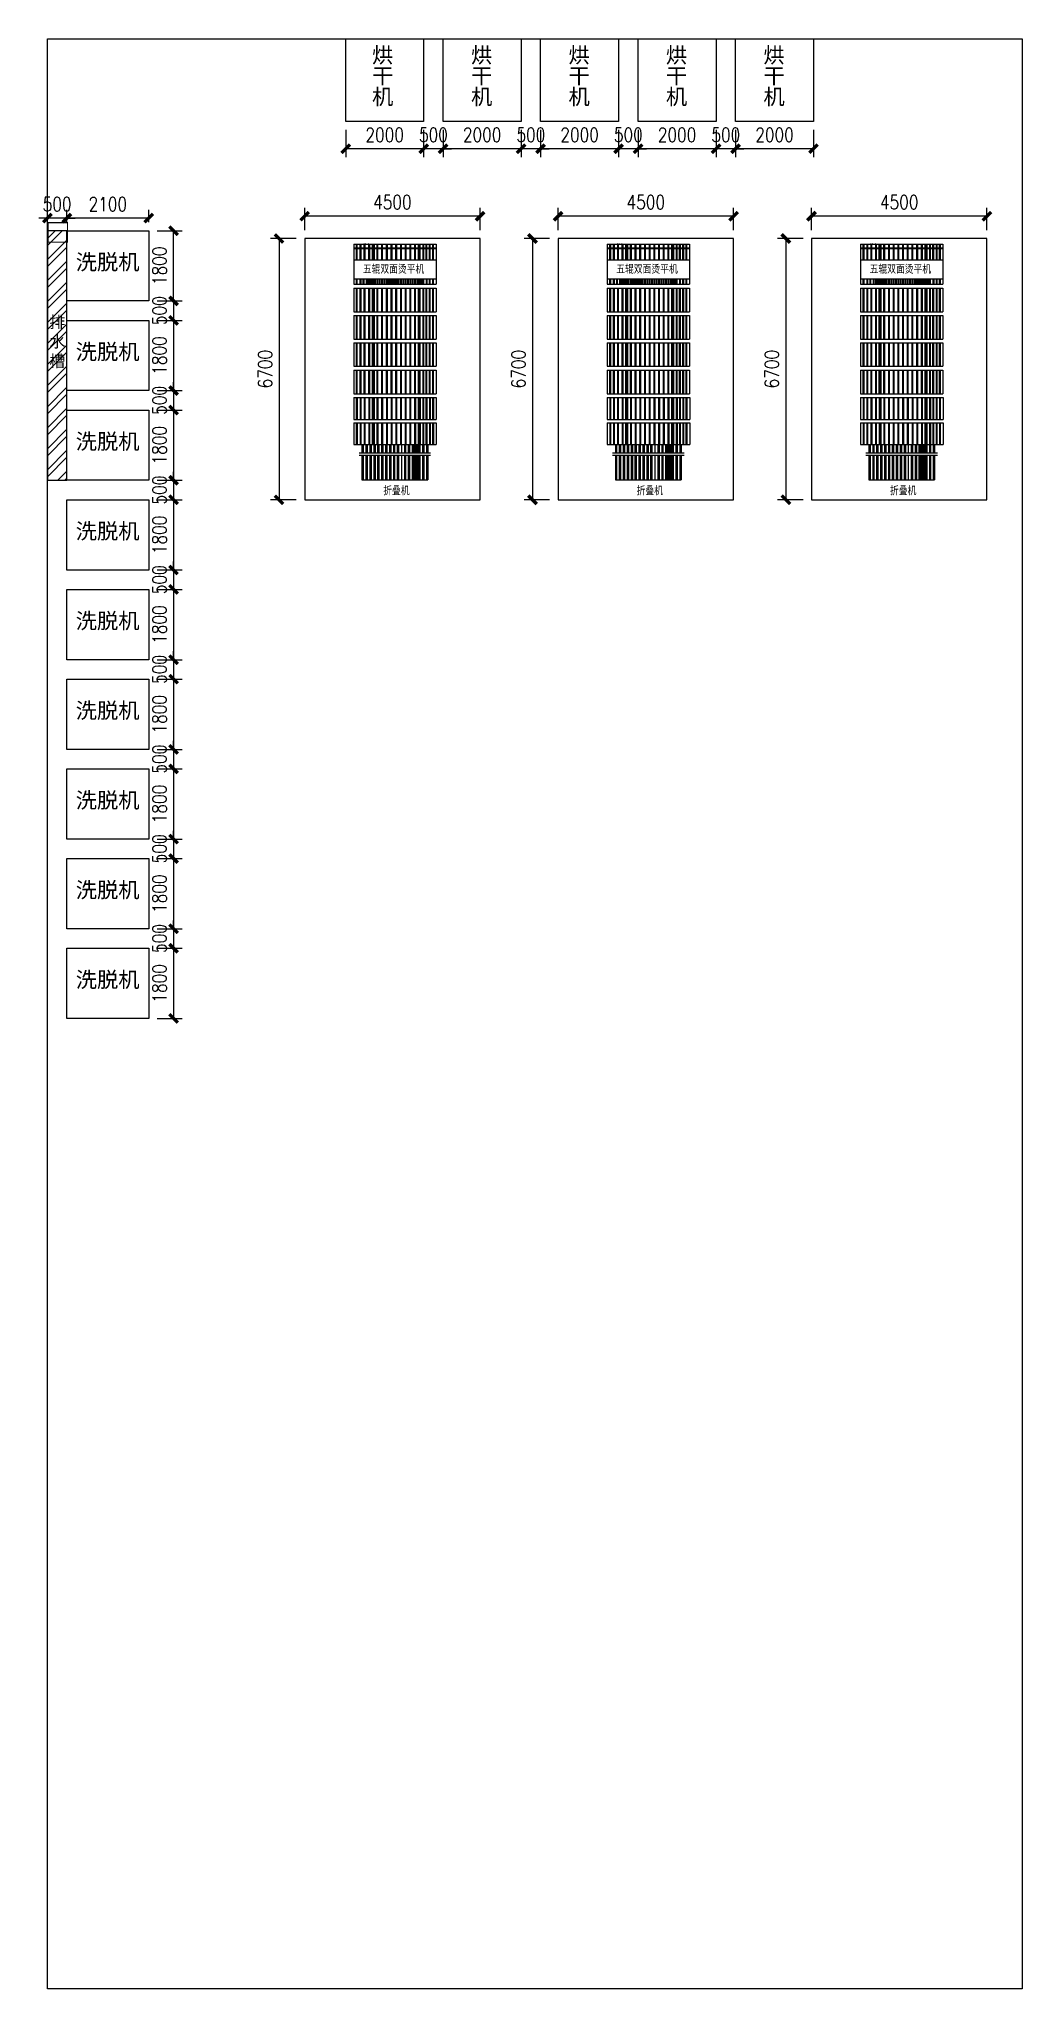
# Model space of a CAD drawing. Header units: millimetres. Extents: x 28866 to 196092, y 16567 to 68963.
# Drawn here: x 28866 to 54082, y 17067 to 67067 of the extents above; entities that cross this region are included whole.
import ezdxf

# ---------------------------------------------------------------- set-up
doc = ezdxf.new("R2010")
doc.units = ezdxf.units.MM
doc.layers.add('font_blue', color=142, linetype='Continuous')
doc.styles.add('\\M+5CDBC\\M+5D6BD\\M+5D6D0\\M+5CEC4\\M+5CBB5\\M+5C3F7', font='simplex.shx', dxfattribs={"width": 0.8, "bigfont": 'hztxt.shx'})
doc.styles.add('ROMANS', font='ROMANS.shx', dxfattribs={"width": 0.8, "bigfont": 'hhztxt.shx'})
doc.styles.get("Standard").update_dxf_attribs({"font": 'arial.ttf', "height": 200})
doc.dimstyles.new('dim1-150', dxfattribs={"dimscale": 180, "dimtxt": 2, "dimasz": 1.2, "dimexe": 1.2, "dimexo": 1.2, "dimgap": 1, "dimtad": 1, "dimdec": 0, "dimdsep": 46, "dimtxsty": 'ROMANS', "dimblk": 'ARCHTICK', "dimcen": 0, "dimadec": 0, "dimazin": 0, "dimtfac": 0.71, "dimtdec": 0, "dimtix": 1, "dimtmove": 0, "dimatfit": 3, "dimldrblk": 'ARCHTICK', "dimfxl": 0, "dimtolj": 1, "dimtzin": 0, "dimarcsym": 0})

msp = doc.modelspace()

# ---------------------------------------------------------------- texts
at = {"insert": (29133.8, 59960.6), "char_height": 300, "attachment_point": 1}
msp.add_mtext_dynamic_manual_height_columns('排水槽', width=575.866, gutter_width=500, heights=[0], dxfattribs=at)
at = {"layer": 'font_blue', "char_height": 400, "attachment_point": 1, "line_spacing_factor": 0.8}
for insert in [(37409.5, 66854.9), (39948.7, 66854.9), (42448.7, 66854.9), (44948.7, 66854.9), (47448.7, 66854.9)]:
    msp.add_mtext_dynamic_manual_height_columns('烘干机', width=600, gutter_width=500, heights=[0], dxfattribs=dict(at, insert=insert))
at = {"layer": 'font_blue', "char_height": 400, "attachment_point": 1}
for insert in [(29809.1, 61548.8), (29809.1, 59248.8), (29809.1, 56948.8), (29809.1, 54648.8), (29809.1, 52348.8), (29809.1, 50048.8), (29809.1, 47748.8), (29809.1, 45448.8), (29809.1, 43148.8)]:
    msp.add_mtext_dynamic_manual_height_columns('洗脱机', width=1947.918, gutter_width=500, heights=[0], dxfattribs=dict(at, insert=insert))

# ---------------------------------------------------------------- blocks, each defined once
blk = doc.blocks.new('_ArchTick')
at = {"color": 0, "linetype": 'ByBlock', "const_width": 0.4}
blk.add_lwpolyline([(-0.5, -0.5), (0.5, 0.5)], dxfattribs=at)
blk = doc.blocks.new('*D12')
at = {"color": 0, "lineweight": -2, "transparency": 16777216}
for p, q in [((35682, 62168), (35682, 62739)), ((40182, 62523), (35682, 62523)), ((40182, 62168), (40182, 62739))]:
    blk.add_line(p, q, dxfattribs=at)
at = {"layer": 'Defpoints', "color": 0, "transparency": 16777216}
for p in [(35682, 62523), (35682, 61952), (40182, 61952)]:
    blk.add_point(p, dxfattribs=at)
at = {"color": 0, "lineweight": -2, "transparency": 16777216, "xscale": 216, "yscale": 216, "zscale": 216, "rotation": 180}
blk.add_blockref('_ArchTick', (35682, 62523), dxfattribs=at)
at = {"color": 0, "lineweight": -2, "transparency": 16777216, "xscale": 216, "yscale": 216, "zscale": 216}
blk.add_blockref('_ArchTick', (40182, 62523), dxfattribs=at)
at = {"color": 0, "transparency": 16777216, "insert": (37932, 62883), "char_height": 360, "attachment_point": 5, "style": 'ROMANS'}
blk.add_mtext('\\A1;4500', dxfattribs=at)
blk = doc.blocks.new('*D13')
at = {"color": 0, "lineweight": -2, "transparency": 16777216}
for p, q in [((35466, 61952), (34809, 61952)), ((35025, 61952), (35025, 55252)), ((35466, 55252), (34809, 55252))]:
    blk.add_line(p, q, dxfattribs=at)
at = {"layer": 'Defpoints', "color": 0, "transparency": 16777216}
for p in [(35682, 61952), (35025, 55252), (35682, 55252)]:
    blk.add_point(p, dxfattribs=at)
at = {"color": 0, "lineweight": -2, "transparency": 16777216, "xscale": 216, "yscale": 216, "zscale": 216}
for p, rotation in [((35025, 61952), 90), ((35025, 55252), 270)]:
    blk.add_blockref('_ArchTick', p, dxfattribs=dict(at, rotation=rotation))
at = {"color": 0, "transparency": 16777216, "insert": (34665, 58602), "char_height": 360, "attachment_point": 5, "rotation": 90, "style": 'ROMANS'}
blk.add_mtext('\\A1;6700', dxfattribs=at)
blk = doc.blocks.new('*D2')
at = {"color": 0, "lineweight": -2, "transparency": 16777216}
for p, q in [((29082, 62368), (29082, 62690)), ((29582, 62368), (29582, 62690)), ((29082, 62474), (28866, 62474)), ((29582, 62474), (29082, 62474)), ((29582, 62474), (29798, 62474))]:
    blk.add_line(p, q, dxfattribs=at)
at = {"layer": 'Defpoints', "color": 0, "transparency": 16777216}
for p in [(29082, 62474), (29082, 62152), (29582, 62152)]:
    blk.add_point(p, dxfattribs=at)
at = {"color": 0, "lineweight": -2, "transparency": 16777216, "xscale": 216, "yscale": 216, "zscale": 216}
blk.add_blockref('_ArchTick', (29082, 62474), dxfattribs=at)
at = {"color": 0, "lineweight": -2, "transparency": 16777216, "xscale": 216, "yscale": 216, "zscale": 216, "rotation": 180}
blk.add_blockref('_ArchTick', (29582, 62474), dxfattribs=at)
at = {"color": 0, "transparency": 16777216, "insert": (29332, 62834), "char_height": 360, "attachment_point": 5, "style": 'ROMANS'}
blk.add_mtext('\\A1;500', dxfattribs=at)
blk = doc.blocks.new('*D3')
at = {"color": 0, "lineweight": -2, "transparency": 16777216}
for p, q in [((29582, 62366), (29582, 62690)), ((31682, 62368), (31682, 62690)), ((31682, 62474), (29582, 62474))]:
    blk.add_line(p, q, dxfattribs=at)
at = {"layer": 'Defpoints', "color": 0, "transparency": 16777216}
for p in [(29582, 62474), (29582, 62150), (31682, 62152)]:
    blk.add_point(p, dxfattribs=at)
at = {"color": 0, "lineweight": -2, "transparency": 16777216, "xscale": 216, "yscale": 216, "zscale": 216, "rotation": 180}
blk.add_blockref('_ArchTick', (29582, 62474), dxfattribs=at)
at = {"color": 0, "lineweight": -2, "transparency": 16777216, "xscale": 216, "yscale": 216, "zscale": 216}
blk.add_blockref('_ArchTick', (31682, 62474), dxfattribs=at)
at = {"color": 0, "transparency": 16777216, "insert": (30632, 62834), "char_height": 360, "attachment_point": 5, "style": 'ROMANS'}
blk.add_mtext('\\A1;2100', dxfattribs=at)
blk = doc.blocks.new('*D4')
at = {"color": 0, "lineweight": -2, "transparency": 16777216}
for p, q in [((31898, 62152), (32535, 62152)), ((32319, 60352), (32319, 62152)), ((31898, 60352), (32535, 60352))]:
    blk.add_line(p, q, dxfattribs=at)
at = {"layer": 'Defpoints', "color": 0, "transparency": 16777216}
for p in [(31682, 62152), (32319, 62152), (31682, 60352)]:
    blk.add_point(p, dxfattribs=at)
at = {"color": 0, "lineweight": -2, "transparency": 16777216, "xscale": 216, "yscale": 216, "zscale": 216}
for p, rotation in [((32319, 62152), 90), ((32319, 60352), 270)]:
    blk.add_blockref('_ArchTick', p, dxfattribs=dict(at, rotation=rotation))
at = {"color": 0, "transparency": 16777216, "insert": (31959, 61252), "char_height": 360, "attachment_point": 5, "rotation": 90, "style": 'ROMANS'}
blk.add_mtext('\\A1;1800', dxfattribs=at)
blk = doc.blocks.new('*D5')
at = {"color": 0, "lineweight": -2, "transparency": 16777216}
for p, q in [((32319, 60352), (32319, 60568)), ((31898, 60352), (32535, 60352)), ((32319, 60352), (32319, 59852)), ((31898, 59852), (32535, 59852)), ((32319, 59852), (32319, 59636))]:
    blk.add_line(p, q, dxfattribs=at)
at = {"layer": 'Defpoints', "color": 0, "transparency": 16777216}
for p in [(31682, 60352), (31682, 59852), (32319, 59852)]:
    blk.add_point(p, dxfattribs=at)
at = {"color": 0, "lineweight": -2, "transparency": 16777216, "xscale": 216, "yscale": 216, "zscale": 216}
for p, rotation in [((32319, 60352), 270), ((32319, 59852), 90)]:
    blk.add_blockref('_ArchTick', p, dxfattribs=dict(at, rotation=rotation))
at = {"color": 0, "transparency": 16777216, "insert": (31959, 60102), "char_height": 360, "attachment_point": 5, "rotation": 90, "style": 'ROMANS'}
blk.add_mtext('\\A1;500', dxfattribs=at)
blk = doc.blocks.new('*D6')
at = {"color": 0, "lineweight": -2, "transparency": 16777216}
for p, q in [((31898, 59852), (32535, 59852)), ((32319, 59852), (32319, 58052)), ((31898, 58052), (32535, 58052))]:
    blk.add_line(p, q, dxfattribs=at)
at = {"layer": 'Defpoints', "color": 0, "transparency": 16777216}
for p in [(31682, 59852), (31682, 58052), (32319, 58052)]:
    blk.add_point(p, dxfattribs=at)
at = {"color": 0, "lineweight": -2, "transparency": 16777216, "xscale": 216, "yscale": 216, "zscale": 216}
for p, rotation in [((32319, 59852), 90), ((32319, 58052), 270)]:
    blk.add_blockref('_ArchTick', p, dxfattribs=dict(at, rotation=rotation))
at = {"color": 0, "transparency": 16777216, "insert": (31959, 58952), "char_height": 360, "attachment_point": 5, "rotation": 90, "style": 'ROMANS'}
blk.add_mtext('\\A1;1800', dxfattribs=at)
blk = doc.blocks.new('*D7')
at = {"color": 0, "lineweight": -2, "transparency": 16777216}
for p, q in [((31898, 58052), (32535, 58052)), ((32319, 58052), (32319, 58268)), ((32319, 58052), (32319, 57552)), ((31898, 57552), (32535, 57552)), ((32319, 57552), (32319, 57336))]:
    blk.add_line(p, q, dxfattribs=at)
at = {"layer": 'Defpoints', "color": 0, "transparency": 16777216}
for p in [(31682, 58052), (31682, 57552), (32319, 57552)]:
    blk.add_point(p, dxfattribs=at)
at = {"color": 0, "lineweight": -2, "transparency": 16777216, "xscale": 216, "yscale": 216, "zscale": 216}
for p, rotation in [((32319, 58052), 270), ((32319, 57552), 90)]:
    blk.add_blockref('_ArchTick', p, dxfattribs=dict(at, rotation=rotation))
at = {"color": 0, "transparency": 16777216, "insert": (31959, 57802), "char_height": 360, "attachment_point": 5, "rotation": 90, "style": 'ROMANS'}
blk.add_mtext('\\A1;500', dxfattribs=at)
blk = doc.blocks.new('*D8')
at = {"color": 0, "lineweight": -2, "transparency": 16777216}
for p, q in [((31898, 57552), (32535, 57552)), ((32319, 57552), (32319, 55752)), ((31898, 55752), (32535, 55752))]:
    blk.add_line(p, q, dxfattribs=at)
at = {"layer": 'Defpoints', "color": 0, "transparency": 16777216}
for p in [(31682, 57552), (31682, 55752), (32319, 55752)]:
    blk.add_point(p, dxfattribs=at)
at = {"color": 0, "lineweight": -2, "transparency": 16777216, "xscale": 216, "yscale": 216, "zscale": 216}
for p, rotation in [((32319, 57552), 90), ((32319, 55752), 270)]:
    blk.add_blockref('_ArchTick', p, dxfattribs=dict(at, rotation=rotation))
at = {"color": 0, "transparency": 16777216, "insert": (31959, 56652), "char_height": 360, "attachment_point": 5, "rotation": 90, "style": 'ROMANS'}
blk.add_mtext('\\A1;1800', dxfattribs=at)
blk = doc.blocks.new('*D9')
at = {"color": 0, "lineweight": -2, "transparency": 16777216}
for p, q in [((39234, 64736), (39234, 64037)), ((41234, 64736), (41234, 64037)), ((41234, 64253), (39234, 64253))]:
    blk.add_line(p, q, dxfattribs=at)
at = {"layer": 'Defpoints', "color": 0, "transparency": 16777216}
for p in [(39234, 64952), (41234, 64952), (39234, 64253)]:
    blk.add_point(p, dxfattribs=at)
at = {"color": 0, "lineweight": -2, "transparency": 16777216, "xscale": 216, "yscale": 216, "zscale": 216}
for p, rotation in [((39234, 64253), 180.0000000000012), ((41234, 64253), 1.199040866595169e-12)]:
    blk.add_blockref('_ArchTick', p, dxfattribs=dict(at, rotation=rotation))
at = {"color": 0, "transparency": 16777216, "insert": (40234, 64613), "char_height": 360, "attachment_point": 5, "style": 'ROMANS'}
blk.add_mtext('\\A1;2000', dxfattribs=at)
blk = doc.blocks.new('*D10')
at = {"color": 0, "lineweight": -2, "transparency": 16777216}
for p, q in [((38734, 64736), (38734, 64037)), ((39234, 64736), (39234, 64037)), ((38734, 64253), (38518, 64253)), ((39234, 64253), (38734, 64253)), ((39234, 64253), (39450, 64253))]:
    blk.add_line(p, q, dxfattribs=at)
at = {"layer": 'Defpoints', "color": 0, "transparency": 16777216}
for p in [(38734, 64952), (39234, 64952), (38734, 64253)]:
    blk.add_point(p, dxfattribs=at)
at = {"color": 0, "lineweight": -2, "transparency": 16777216, "xscale": 216, "yscale": 216, "zscale": 216}
for p, rotation in [((38734, 64253), 359.9999999999984), ((39234, 64253), 179.9999999999984)]:
    blk.add_blockref('_ArchTick', p, dxfattribs=dict(at, rotation=rotation))
at = {"color": 0, "transparency": 16777216, "insert": (38984, 64613), "char_height": 360, "attachment_point": 5, "style": 'ROMANS'}
blk.add_mtext('\\A1;500', dxfattribs=at)
blk = doc.blocks.new('*D11')
at = {"color": 0, "lineweight": -2, "transparency": 16777216}
for p, q in [((36734, 64736), (36734, 64037)), ((38734, 64736), (38734, 64037)), ((38734, 64253), (36734, 64253))]:
    blk.add_line(p, q, dxfattribs=at)
at = {"layer": 'Defpoints', "color": 0, "transparency": 16777216}
for p in [(36734, 64952), (38734, 64952), (36734, 64253)]:
    blk.add_point(p, dxfattribs=at)
at = {"color": 0, "lineweight": -2, "transparency": 16777216, "xscale": 216, "yscale": 216, "zscale": 216, "rotation": 180}
blk.add_blockref('_ArchTick', (36734, 64253), dxfattribs=at)
at = {"color": 0, "lineweight": -2, "transparency": 16777216, "xscale": 216, "yscale": 216, "zscale": 216}
blk.add_blockref('_ArchTick', (38734, 64253), dxfattribs=at)
at = {"color": 0, "transparency": 16777216, "insert": (37734, 64613), "char_height": 360, "attachment_point": 5, "style": 'ROMANS'}
blk.add_mtext('\\A1;2000', dxfattribs=at)
blk = doc.blocks.new('tpj')
at = {"color": 254}
for p, q in [((37475, 61603), (39590, 61603)), ((37475, 61603), (37475, 61201)), ((37475, 61510), (39590, 61510)), ((37537, 61603), (37537, 61201)), ((37557, 61603), (37557, 61201)), ((37633, 61603), (37633, 61201)), ((37654, 61603), (37654, 61201)), ((37738, 61603), (37738, 61201)), ((37758, 61603), (37758, 61201)), ((37855, 61603), (37855, 61201)), ((37875, 61603), (37875, 61201)), ((37946, 61603), (37946, 61201)), ((37946, 61603), (37946, 61201)), ((37946, 61603), (37946, 61201)), ((37966, 61603), (37966, 61201)), ((37966, 61603), (37966, 61201)), ((37966, 61603), (37966, 61201)), ((37976, 61603), (37976, 61201)), ((37996, 61603), (37996, 61201)), ((38067, 61603), (38067, 61201)), ((38067, 61603), (38067, 61201)), ((38067, 61603), (38067, 61201)), ((38067, 61603), (38067, 61201)), ((38087, 61603), (38087, 61201)), ((38087, 61603), (38087, 61201)), ((38087, 61603), (38087, 61201)), ((38087, 61603), (38087, 61201)), ((38188, 61603), (38188, 61201)), ((38188, 61603), (38188, 61201)), ((38188, 61603), (38188, 61201)), ((38188, 61603), (38188, 61201)), ((38208, 61603), (38208, 61201)), ((38208, 61603), (38208, 61201)), ((38208, 61603), (38208, 61201)), ((38208, 61603), (38208, 61201)), ((38308, 61603), (38308, 61201)), ((38308, 61603), (38308, 61201)), ((38329, 61603), (38329, 61201)), ((38329, 61603), (38329, 61201)), ((38429, 61603), (38429, 61201)), ((38429, 61603), (38429, 61201)), ((38449, 61603), (38449, 61201)), ((38449, 61603), (38449, 61201)), ((38550, 61603), (38550, 61201)), ((38550, 61603), (38550, 61201)), ((38550, 61603), (38550, 61201)), ((38550, 61603), (38550, 61201)), ((38570, 61603), (38570, 61201)), ((38570, 61603), (38570, 61201)), ((38570, 61603), (38570, 61201)), ((38570, 61603), (38570, 61201)), ((38671, 61603), (38671, 61201)), ((38671, 61603), (38671, 61201)), ((38671, 61603), (38671, 61201)), ((38671, 61603), (38671, 61201)), ((38671, 61603), (38671, 61201)), ((38691, 61603), (38691, 61201)), ((38691, 61603), (38691, 61201)), ((38691, 61603), (38691, 61201)), ((38691, 61603), (38691, 61201)), ((38691, 61603), (38691, 61201)), ((38792, 61603), (38792, 61201)), ((38792, 61603), (38792, 61201)), ((38792, 61603), (38792, 61201)), ((38812, 61603), (38812, 61201)), ((38812, 61603), (38812, 61201)), ((38812, 61603), (38812, 61201)), ((38912, 61603), (38912, 61201)), ((38932, 61603), (38932, 61201)), ((39033, 61603), (39033, 61201)), ((39033, 61603), (39033, 61201)), ((39033, 61603), (39033, 61201)), ((39053, 61603), (39053, 61201)), ((39053, 61603), (39053, 61201)), ((39053, 61603), (39053, 61201)), ((39124, 61603), (39124, 61201)), ((39124, 61603), (39124, 61201)), ((39124, 61603), (39124, 61201)), ((39144, 61603), (39144, 61201)), ((39144, 61603), (39144, 61201)), ((39144, 61603), (39144, 61201)), ((39154, 61603), (39154, 61201)), ((39154, 61603), (39154, 61201)), ((39154, 61603), (39154, 61201)), ((39154, 61603), (39154, 61201)), ((39174, 61603), (39174, 61201)), ((39174, 61603), (39174, 61201)), ((39174, 61603), (39174, 61201)), ((39174, 61603), (39174, 61201)), ((39245, 61603), (39245, 61201)), ((39265, 61603), (39265, 61201)), ((39325, 61603), (39325, 61201)), ((39345, 61603), (39345, 61201)), ((39411, 61603), (39411, 61201)), ((39431, 61603), (39431, 61201)), ((39494, 61603), (39494, 61201)), ((39514, 61603), (39514, 61201)), ((39590, 61603), (39590, 61201)), ((37475, 61490), (39590, 61490)), ((37475, 61201), (37475, 60574)), ((37475, 61201), (39590, 61201)), ((37576, 61201), (39489, 61201)), ((39590, 61201), (39590, 60574)), ((37475, 60719), (39590, 60719)), ((37475, 60574), (39590, 60574)), ((37537, 60719), (37537, 60574)), ((37557, 60719), (37557, 60574)), ((37633, 60719), (37633, 60574)), ((37654, 60719), (37654, 60574)), ((37712, 60719), (37712, 60574)), ((37733, 60719), (37733, 60574)), ((37795, 60719), (37795, 60574)), ((37815, 60719), (37815, 60574)), ((37855, 60719), (37855, 60574)), ((37875, 60719), (37875, 60574)), ((37886, 60719), (37886, 60652)), ((37886, 60719), (37886, 60574)), ((37906, 60719), (37906, 60652)), ((37906, 60719), (37906, 60574)), ((37915, 60719), (37915, 60574)), ((37935, 60719), (37935, 60574)), ((37946, 60719), (37946, 60652)), ((37946, 60719), (37946, 60652)), ((37946, 60719), (37946, 60574)), ((37966, 60719), (37966, 60652)), ((37966, 60719), (37966, 60652)), ((37966, 60719), (37966, 60574)), ((37976, 60719), (37976, 60574)), ((37996, 60719), (37996, 60574)), ((38007, 60719), (38007, 60652)), ((38007, 60719), (38007, 60652)), ((38007, 60719), (38007, 60652)), ((38007, 60719), (38007, 60574)), ((38027, 60719), (38027, 60652)), ((38027, 60719), (38027, 60652)), ((38027, 60719), (38027, 60652)), ((38027, 60719), (38027, 60574)), ((38067, 60719), (38067, 60652)), ((38067, 60719), (38067, 60652)), ((38067, 60719), (38067, 60652)), ((38067, 60719), (38067, 60574)), ((38087, 60719), (38087, 60652)), ((38087, 60719), (38087, 60652)), ((38087, 60719), (38087, 60652)), ((38087, 60719), (38087, 60574)), ((38127, 60719), (38127, 60652)), ((38127, 60719), (38127, 60652)), ((38127, 60719), (38127, 60652)), ((38127, 60719), (38127, 60652)), ((38127, 60719), (38127, 60574)), ((38147, 60719), (38147, 60652)), ((38147, 60719), (38147, 60652)), ((38147, 60719), (38147, 60652)), ((38147, 60719), (38147, 60652)), ((38147, 60719), (38147, 60574)), ((38188, 60719), (38188, 60652)), ((38188, 60719), (38188, 60652)), ((38188, 60719), (38188, 60652)), ((38188, 60719), (38188, 60574)), ((38208, 60719), (38208, 60652)), ((38208, 60719), (38208, 60652)), ((38208, 60719), (38208, 60652)), ((38208, 60719), (38208, 60574)), ((38248, 60719), (38248, 60652)), ((38248, 60719), (38248, 60652)), ((38248, 60719), (38248, 60574)), ((38268, 60719), (38268, 60652)), ((38268, 60719), (38268, 60652)), ((38268, 60719), (38268, 60574)), ((38308, 60719), (38308, 60652)), ((38308, 60719), (38308, 60574)), ((38329, 60719), (38329, 60652)), ((38329, 60719), (38329, 60574)), ((38369, 60719), (38369, 60574)), ((38389, 60719), (38389, 60574)), ((38429, 60719), (38429, 60652)), ((38429, 60719), (38429, 60574)), ((38449, 60719), (38449, 60652)), ((38449, 60719), (38449, 60574)), ((38490, 60719), (38490, 60652)), ((38490, 60719), (38490, 60652)), ((38490, 60719), (38490, 60574)), ((38510, 60719), (38510, 60652)), ((38510, 60719), (38510, 60652)), ((38510, 60719), (38510, 60574)), ((38550, 60719), (38550, 60652)), ((38550, 60719), (38550, 60652)), ((38550, 60719), (38550, 60652)), ((38550, 60719), (38550, 60574)), ((38570, 60719), (38570, 60652)), ((38570, 60719), (38570, 60652)), ((38570, 60719), (38570, 60652)), ((38570, 60719), (38570, 60574)), ((38610, 60719), (38610, 60652)), ((38610, 60719), (38610, 60652)), ((38610, 60719), (38610, 60652)), ((38610, 60719), (38610, 60574)), ((38631, 60719), (38631, 60652)), ((38631, 60719), (38631, 60652)), ((38631, 60719), (38631, 60652)), ((38631, 60719), (38631, 60574)), ((38671, 60719), (38671, 60652)), ((38671, 60719), (38671, 60652)), ((38671, 60719), (38671, 60652)), ((38671, 60719), (38671, 60652)), ((38671, 60719), (38671, 60574)), ((38691, 60719), (38691, 60652)), ((38691, 60719), (38691, 60652)), ((38691, 60719), (38691, 60652)), ((38691, 60719), (38691, 60652)), ((38691, 60719), (38691, 60574)), ((38731, 60719), (38731, 60652)), ((38731, 60719), (38731, 60652)), ((38731, 60719), (38731, 60652)), ((38731, 60719), (38731, 60574)), ((38751, 60719), (38751, 60652)), ((38751, 60719), (38751, 60652)), ((38751, 60719), (38751, 60652)), ((38751, 60719), (38751, 60574)), ((38792, 60719), (38792, 60652)), ((38792, 60719), (38792, 60652)), ((38792, 60719), (38792, 60574)), ((38812, 60719), (38812, 60652)), ((38812, 60719), (38812, 60652)), ((38812, 60719), (38812, 60574)), ((38852, 60719), (38852, 60652)), ((38852, 60719), (38852, 60574)), ((38872, 60719), (38872, 60652)), ((38872, 60719), (38872, 60574)), ((38912, 60719), (38912, 60574)), ((38932, 60719), (38932, 60574)), ((38973, 60719), (38973, 60652)), ((38973, 60719), (38973, 60574)), ((38993, 60719), (38993, 60652)), ((38993, 60719), (38993, 60574)), ((39033, 60719), (39033, 60652)), ((39033, 60719), (39033, 60652)), ((39033, 60719), (39033, 60574)), ((39053, 60719), (39053, 60652)), ((39053, 60719), (39053, 60652)), ((39053, 60719), (39053, 60574)), ((39093, 60719), (39093, 60652)), ((39093, 60719), (39093, 60652)), ((39093, 60719), (39093, 60652)), ((39093, 60719), (39093, 60574)), ((39114, 60719), (39114, 60652)), ((39114, 60719), (39114, 60652)), ((39114, 60719), (39114, 60652)), ((39114, 60719), (39114, 60574)), ((39124, 60719), (39124, 60652)), ((39124, 60719), (39124, 60652)), ((39124, 60719), (39124, 60574)), ((39144, 60719), (39144, 60652)), ((39144, 60719), (39144, 60652)), ((39144, 60719), (39144, 60574)), ((39154, 60719), (39154, 60652)), ((39154, 60719), (39154, 60652)), ((39154, 60719), (39154, 60652)), ((39154, 60719), (39154, 60574)), ((39174, 60719), (39174, 60652)), ((39174, 60719), (39174, 60652)), ((39174, 60719), (39174, 60652)), ((39174, 60719), (39174, 60574)), ((39185, 60719), (39185, 60652)), ((39185, 60719), (39185, 60574)), ((39205, 60719), (39205, 60652)), ((39205, 60719), (39205, 60574)), ((39214, 60719), (39214, 60652)), ((39214, 60719), (39214, 60652)), ((39214, 60719), (39214, 60652)), ((39214, 60719), (39214, 60574)), ((39234, 60719), (39234, 60652)), ((39234, 60719), (39234, 60652)), ((39234, 60719), (39234, 60652)), ((39234, 60719), (39234, 60574)), ((39245, 60719), (39245, 60574)), ((39265, 60719), (39265, 60574)), ((39331, 60719), (39331, 60574)), ((39352, 60719), (39352, 60574)), ((39411, 60719), (39411, 60574)), ((39431, 60719), (39431, 60574)), ((39494, 60719), (39494, 60574)), ((39514, 60719), (39514, 60574)), ((37475, 60475), (39590, 60475)), ((37475, 60475), (37475, 59873)), ((37537, 60475), (37537, 59873)), ((37557, 60475), (37557, 59873)), ((37633, 60475), (37633, 59873)), ((37654, 60475), (37654, 59873)), ((37738, 60475), (37738, 59873)), ((37758, 60475), (37758, 59873)), ((37855, 60475), (37855, 59873)), ((37875, 60475), (37875, 59873)), ((37946, 60475), (37946, 59873)), ((37946, 60475), (37946, 59873)), ((37946, 60475), (37946, 59873)), ((37966, 60475), (37966, 59873)), ((37966, 60475), (37966, 59873)), ((37966, 60475), (37966, 59873)), ((37976, 60475), (37976, 59873)), ((37996, 60475), (37996, 59873)), ((38067, 60475), (38067, 59873)), ((38067, 60475), (38067, 59873)), ((38067, 60475), (38067, 59873)), ((38067, 60475), (38067, 59873)), ((38087, 60475), (38087, 59873)), ((38087, 60475), (38087, 59873)), ((38087, 60475), (38087, 59873)), ((38087, 60475), (38087, 59873)), ((38188, 60475), (38188, 59873)), ((38188, 60475), (38188, 59873)), ((38188, 60475), (38188, 59873)), ((38188, 60475), (38188, 59873)), ((38208, 60475), (38208, 59873)), ((38208, 60475), (38208, 59873)), ((38208, 60475), (38208, 59873)), ((38208, 60475), (38208, 59873)), ((38308, 60475), (38308, 59873)), ((38308, 60475), (38308, 59873)), ((38329, 60475), (38329, 59873)), ((38329, 60475), (38329, 59873)), ((38429, 60475), (38429, 59873)), ((38429, 60475), (38429, 59873)), ((38449, 60475), (38449, 59873)), ((38449, 60475), (38449, 59873)), ((38550, 60475), (38550, 59873)), ((38550, 60475), (38550, 59873)), ((38550, 60475), (38550, 59873)), ((38550, 60475), (38550, 59873)), ((38570, 60475), (38570, 59873)), ((38570, 60475), (38570, 59873)), ((38570, 60475), (38570, 59873)), ((38570, 60475), (38570, 59873)), ((38671, 60475), (38671, 59873)), ((38671, 60475), (38671, 59873)), ((38671, 60475), (38671, 59873)), ((38671, 60475), (38671, 59873)), ((38671, 60475), (38671, 59873)), ((38691, 60475), (38691, 59873)), ((38691, 60475), (38691, 59873)), ((38691, 60475), (38691, 59873)), ((38691, 60475), (38691, 59873)), ((38691, 60475), (38691, 59873)), ((38792, 60475), (38792, 59873)), ((38792, 60475), (38792, 59873)), ((38792, 60475), (38792, 59873)), ((38812, 60475), (38812, 59873)), ((38812, 60475), (38812, 59873)), ((38812, 60475), (38812, 59873)), ((38912, 60475), (38912, 59873)), ((38932, 60475), (38932, 59873)), ((39033, 60475), (39033, 59873)), ((39033, 60475), (39033, 59873)), ((39033, 60475), (39033, 59873)), ((39053, 60475), (39053, 59873)), ((39053, 60475), (39053, 59873)), ((39053, 60475), (39053, 59873)), ((39124, 60475), (39124, 59873)), ((39124, 60475), (39124, 59873)), ((39124, 60475), (39124, 59873)), ((39144, 60475), (39144, 59873)), ((39144, 60475), (39144, 59873)), ((39144, 60475), (39144, 59873)), ((39154, 60475), (39154, 59873)), ((39154, 60475), (39154, 59873)), ((39154, 60475), (39154, 59873)), ((39154, 60475), (39154, 59873)), ((39174, 60475), (39174, 59873)), ((39174, 60475), (39174, 59873)), ((39174, 60475), (39174, 59873)), ((39174, 60475), (39174, 59873)), ((39245, 60475), (39245, 59873)), ((39265, 60475), (39265, 59873)), ((39325, 60475), (39325, 59873)), ((39345, 60475), (39345, 59873)), ((39411, 60475), (39411, 59873)), ((39431, 60475), (39431, 59873)), ((39494, 60475), (39494, 59873)), ((39514, 60475), (39514, 59873)), ((39590, 60475), (39590, 59873)), ((37475, 59873), (39590, 59873)), ((37475, 59773), (39590, 59773)), ((37475, 59773), (37475, 59172)), ((37537, 59773), (37537, 59172)), ((37557, 59773), (37557, 59172)), ((37633, 59773), (37633, 59172)), ((37654, 59773), (37654, 59172)), ((37738, 59773), (37738, 59172)), ((37758, 59773), (37758, 59172)), ((37855, 59773), (37855, 59172)), ((37875, 59773), (37875, 59172)), ((37946, 59773), (37946, 59172)), ((37946, 59773), (37946, 59172)), ((37946, 59773), (37946, 59172)), ((37966, 59773), (37966, 59172)), ((37966, 59773), (37966, 59172)), ((37966, 59773), (37966, 59172)), ((37976, 59773), (37976, 59172)), ((37996, 59773), (37996, 59172)), ((38067, 59773), (38067, 59172)), ((38067, 59773), (38067, 59172)), ((38067, 59773), (38067, 59172)), ((38067, 59773), (38067, 59172)), ((38087, 59773), (38087, 59172)), ((38087, 59773), (38087, 59172)), ((38087, 59773), (38087, 59172)), ((38087, 59773), (38087, 59172)), ((38188, 59773), (38188, 59172)), ((38188, 59773), (38188, 59172)), ((38188, 59773), (38188, 59172)), ((38188, 59773), (38188, 59172)), ((38208, 59773), (38208, 59172)), ((38208, 59773), (38208, 59172)), ((38208, 59773), (38208, 59172)), ((38208, 59773), (38208, 59172)), ((38308, 59773), (38308, 59172)), ((38308, 59773), (38308, 59172)), ((38329, 59773), (38329, 59172)), ((38329, 59773), (38329, 59172)), ((38429, 59773), (38429, 59172)), ((38429, 59773), (38429, 59172)), ((38449, 59773), (38449, 59172)), ((38449, 59773), (38449, 59172)), ((38550, 59773), (38550, 59172)), ((38550, 59773), (38550, 59172)), ((38550, 59773), (38550, 59172)), ((38550, 59773), (38550, 59172)), ((38570, 59773), (38570, 59172)), ((38570, 59773), (38570, 59172)), ((38570, 59773), (38570, 59172)), ((38570, 59773), (38570, 59172)), ((38671, 59773), (38671, 59172)), ((38671, 59773), (38671, 59172)), ((38671, 59773), (38671, 59172)), ((38671, 59773), (38671, 59172)), ((38671, 59773), (38671, 59172)), ((38691, 59773), (38691, 59172)), ((38691, 59773), (38691, 59172)), ((38691, 59773), (38691, 59172)), ((38691, 59773), (38691, 59172)), ((38691, 59773), (38691, 59172)), ((38792, 59773), (38792, 59172)), ((38792, 59773), (38792, 59172)), ((38792, 59773), (38792, 59172)), ((38812, 59773), (38812, 59172)), ((38812, 59773), (38812, 59172)), ((38812, 59773), (38812, 59172)), ((38912, 59773), (38912, 59172)), ((38932, 59773), (38932, 59172)), ((39033, 59773), (39033, 59172)), ((39033, 59773), (39033, 59172)), ((39033, 59773), (39033, 59172)), ((39053, 59773), (39053, 59172)), ((39053, 59773), (39053, 59172)), ((39053, 59773), (39053, 59172)), ((39124, 59773), (39124, 59172)), ((39124, 59773), (39124, 59172)), ((39124, 59773), (39124, 59172)), ((39144, 59773), (39144, 59172)), ((39144, 59773), (39144, 59172)), ((39144, 59773), (39144, 59172)), ((39154, 59773), (39154, 59172)), ((39154, 59773), (39154, 59172)), ((39154, 59773), (39154, 59172)), ((39154, 59773), (39154, 59172)), ((39174, 59773), (39174, 59172)), ((39174, 59773), (39174, 59172)), ((39174, 59773), (39174, 59172)), ((39174, 59773), (39174, 59172)), ((39245, 59773), (39245, 59172)), ((39265, 59773), (39265, 59172)), ((39325, 59773), (39325, 59172)), ((39345, 59773), (39345, 59172)), ((39411, 59773), (39411, 59172)), ((39431, 59773), (39431, 59172)), ((39494, 59773), (39494, 59172)), ((39514, 59773), (39514, 59172)), ((39590, 59773), (39590, 59172)), ((37475, 59172), (39590, 59172)), ((37475, 59077), (39590, 59077)), ((37475, 59077), (37475, 58476)), ((37537, 59077), (37537, 58476)), ((37557, 59077), (37557, 58476)), ((37576, 59172), (39489, 59172)), ((37633, 59077), (37633, 58476)), ((37654, 59077), (37654, 58476)), ((37738, 59077), (37738, 58476)), ((37758, 59077), (37758, 58476)), ((37855, 59077), (37855, 58476)), ((37875, 59077), (37875, 58476)), ((37946, 59077), (37946, 58476)), ((37946, 59077), (37946, 58476)), ((37946, 59077), (37946, 58476)), ((37966, 59077), (37966, 58476)), ((37966, 59077), (37966, 58476)), ((37966, 59077), (37966, 58476)), ((37976, 59077), (37976, 58476)), ((37996, 59077), (37996, 58476)), ((38067, 59077), (38067, 58476)), ((38067, 59077), (38067, 58476)), ((38067, 59077), (38067, 58476)), ((38067, 59077), (38067, 58476)), ((38087, 59077), (38087, 58476)), ((38087, 59077), (38087, 58476)), ((38087, 59077), (38087, 58476)), ((38087, 59077), (38087, 58476)), ((38188, 59077), (38188, 58476)), ((38188, 59077), (38188, 58476)), ((38188, 59077), (38188, 58476)), ((38188, 59077), (38188, 58476)), ((38208, 59077), (38208, 58476)), ((38208, 59077), (38208, 58476)), ((38208, 59077), (38208, 58476)), ((38208, 59077), (38208, 58476)), ((38308, 59077), (38308, 58476)), ((38308, 59077), (38308, 58476)), ((38329, 59077), (38329, 58476)), ((38329, 59077), (38329, 58476)), ((38429, 59077), (38429, 58476)), ((38429, 59077), (38429, 58476)), ((38449, 59077), (38449, 58476)), ((38449, 59077), (38449, 58476)), ((38550, 59077), (38550, 58476)), ((38550, 59077), (38550, 58476)), ((38550, 59077), (38550, 58476)), ((38550, 59077), (38550, 58476)), ((38570, 59077), (38570, 58476)), ((38570, 59077), (38570, 58476)), ((38570, 59077), (38570, 58476)), ((38570, 59077), (38570, 58476)), ((38671, 59077), (38671, 58476)), ((38671, 59077), (38671, 58476)), ((38671, 59077), (38671, 58476)), ((38671, 59077), (38671, 58476)), ((38671, 59077), (38671, 58476)), ((38691, 59077), (38691, 58476)), ((38691, 59077), (38691, 58476)), ((38691, 59077), (38691, 58476)), ((38691, 59077), (38691, 58476)), ((38691, 59077), (38691, 58476)), ((38792, 59077), (38792, 58476)), ((38792, 59077), (38792, 58476)), ((38792, 59077), (38792, 58476)), ((38812, 59077), (38812, 58476)), ((38812, 59077), (38812, 58476)), ((38812, 59077), (38812, 58476)), ((38912, 59077), (38912, 58476)), ((38932, 59077), (38932, 58476)), ((39033, 59077), (39033, 58476)), ((39033, 59077), (39033, 58476)), ((39033, 59077), (39033, 58476)), ((39053, 59077), (39053, 58476)), ((39053, 59077), (39053, 58476)), ((39053, 59077), (39053, 58476)), ((39124, 59077), (39124, 58476)), ((39124, 59077), (39124, 58476)), ((39124, 59077), (39124, 58476)), ((39144, 59077), (39144, 58476)), ((39144, 59077), (39144, 58476)), ((39144, 59077), (39144, 58476)), ((39154, 59077), (39154, 58476)), ((39154, 59077), (39154, 58476)), ((39154, 59077), (39154, 58476)), ((39154, 59077), (39154, 58476)), ((39174, 59077), (39174, 58476)), ((39174, 59077), (39174, 58476)), ((39174, 59077), (39174, 58476)), ((39174, 59077), (39174, 58476)), ((39245, 59077), (39245, 58476)), ((39265, 59077), (39265, 58476)), ((39325, 59077), (39325, 58476)), ((39345, 59077), (39345, 58476)), ((39411, 59077), (39411, 58476)), ((39431, 59077), (39431, 58476)), ((39494, 59077), (39494, 58476)), ((39514, 59077), (39514, 58476)), ((39590, 59077), (39590, 58476)), ((37475, 58476), (39590, 58476)), ((37475, 58372), (39590, 58372)), ((37475, 58372), (37475, 57770)), ((37537, 58372), (37537, 57770)), ((37557, 58372), (37557, 57770)), ((37576, 58476), (39489, 58476)), ((37633, 58372), (37633, 57770)), ((37654, 58372), (37654, 57770)), ((37738, 58372), (37738, 57770)), ((37758, 58372), (37758, 57770)), ((37855, 58372), (37855, 57770)), ((37875, 58372), (37875, 57770)), ((37946, 58372), (37946, 57770)), ((37946, 58372), (37946, 57770)), ((37946, 58372), (37946, 57770)), ((37966, 58372), (37966, 57770)), ((37966, 58372), (37966, 57770)), ((37966, 58372), (37966, 57770)), ((37976, 58372), (37976, 57770)), ((37996, 58372), (37996, 57770)), ((38067, 58372), (38067, 57770)), ((38067, 58372), (38067, 57770)), ((38067, 58372), (38067, 57770)), ((38067, 58372), (38067, 57770)), ((38087, 58372), (38087, 57770)), ((38087, 58372), (38087, 57770)), ((38087, 58372), (38087, 57770)), ((38087, 58372), (38087, 57770)), ((38188, 58372), (38188, 57770)), ((38188, 58372), (38188, 57770)), ((38188, 58372), (38188, 57770)), ((38188, 58372), (38188, 57770)), ((38208, 58372), (38208, 57770)), ((38208, 58372), (38208, 57770)), ((38208, 58372), (38208, 57770)), ((38208, 58372), (38208, 57770)), ((38308, 58372), (38308, 57770)), ((38308, 58372), (38308, 57770)), ((38329, 58372), (38329, 57770)), ((38329, 58372), (38329, 57770)), ((38429, 58372), (38429, 57770)), ((38429, 58372), (38429, 57770)), ((38449, 58372), (38449, 57770)), ((38449, 58372), (38449, 57770)), ((38550, 58372), (38550, 57770)), ((38550, 58372), (38550, 57770)), ((38550, 58372), (38550, 57770)), ((38550, 58372), (38550, 57770)), ((38570, 58372), (38570, 57770)), ((38570, 58372), (38570, 57770)), ((38570, 58372), (38570, 57770)), ((38570, 58372), (38570, 57770)), ((38671, 58372), (38671, 57770)), ((38671, 58372), (38671, 57770)), ((38671, 58372), (38671, 57770)), ((38671, 58372), (38671, 57770)), ((38671, 58372), (38671, 57770)), ((38691, 58372), (38691, 57770)), ((38691, 58372), (38691, 57770)), ((38691, 58372), (38691, 57770)), ((38691, 58372), (38691, 57770)), ((38691, 58372), (38691, 57770)), ((38792, 58372), (38792, 57770)), ((38792, 58372), (38792, 57770)), ((38792, 58372), (38792, 57770)), ((38812, 58372), (38812, 57770)), ((38812, 58372), (38812, 57770)), ((38812, 58372), (38812, 57770)), ((38912, 58372), (38912, 57770)), ((38932, 58372), (38932, 57770)), ((39033, 58372), (39033, 57770)), ((39033, 58372), (39033, 57770)), ((39033, 58372), (39033, 57770)), ((39053, 58372), (39053, 57770)), ((39053, 58372), (39053, 57770)), ((39053, 58372), (39053, 57770)), ((39124, 58372), (39124, 57770)), ((39124, 58372), (39124, 57770)), ((39124, 58372), (39124, 57770)), ((39144, 58372), (39144, 57770)), ((39144, 58372), (39144, 57770)), ((39144, 58372), (39144, 57770)), ((39154, 58372), (39154, 57770)), ((39154, 58372), (39154, 57770)), ((39154, 58372), (39154, 57770)), ((39154, 58372), (39154, 57770)), ((39174, 58372), (39174, 57770)), ((39174, 58372), (39174, 57770)), ((39174, 58372), (39174, 57770)), ((39174, 58372), (39174, 57770)), ((39245, 58372), (39245, 57770)), ((39265, 58372), (39265, 57770)), ((39325, 58372), (39325, 57770)), ((39345, 58372), (39345, 57770)), ((39411, 58372), (39411, 57770)), ((39431, 58372), (39431, 57770)), ((39494, 58372), (39494, 57770)), ((39514, 58372), (39514, 57770)), ((39590, 58372), (39590, 57770)), ((37475, 57770), (39590, 57770)), ((37478, 57668), (39593, 57668)), ((37478, 57668), (37478, 57111)), ((37540, 57668), (37540, 57111)), ((37560, 57668), (37560, 57111)), ((37576, 57770), (39489, 57770)), ((37636, 57668), (37636, 57111)), ((37657, 57668), (37657, 57111)), ((37741, 57668), (37741, 57111)), ((37761, 57668), (37761, 57111)), ((37858, 57668), (37858, 57111)), ((37878, 57668), (37878, 57111)), ((37949, 57668), (37949, 57111)), ((37949, 57668), (37949, 57111)), ((37949, 57668), (37949, 57111)), ((37969, 57668), (37969, 57111)), ((37969, 57668), (37969, 57111)), ((37969, 57668), (37969, 57111)), ((37979, 57668), (37979, 57111)), ((37999, 57668), (37999, 57111)), ((38070, 57668), (38070, 57111)), ((38070, 57668), (38070, 57111)), ((38070, 57668), (38070, 57111)), ((38070, 57668), (38070, 57111)), ((38090, 57668), (38090, 57111)), ((38090, 57668), (38090, 57111)), ((38090, 57668), (38090, 57111)), ((38090, 57668), (38090, 57111)), ((38191, 57668), (38191, 57111)), ((38191, 57668), (38191, 57111)), ((38191, 57668), (38191, 57111)), ((38191, 57668), (38191, 57111)), ((38211, 57668), (38211, 57111)), ((38211, 57668), (38211, 57111)), ((38211, 57668), (38211, 57111)), ((38211, 57668), (38211, 57111)), ((38311, 57668), (38311, 57111)), ((38311, 57668), (38311, 57111)), ((38332, 57668), (38332, 57111)), ((38332, 57668), (38332, 57111)), ((38432, 57668), (38432, 57111)), ((38432, 57668), (38432, 57111)), ((38452, 57668), (38452, 57111)), ((38452, 57668), (38452, 57111)), ((38553, 57668), (38553, 57111)), ((38553, 57668), (38553, 57111)), ((38553, 57668), (38553, 57111)), ((38553, 57668), (38553, 57111)), ((38573, 57668), (38573, 57111)), ((38573, 57668), (38573, 57111)), ((38573, 57668), (38573, 57111)), ((38573, 57668), (38573, 57111)), ((38674, 57668), (38674, 57111)), ((38674, 57668), (38674, 57111)), ((38674, 57668), (38674, 57111)), ((38674, 57668), (38674, 57111)), ((38674, 57668), (38674, 57111)), ((38694, 57668), (38694, 57111)), ((38694, 57668), (38694, 57111)), ((38694, 57668), (38694, 57111)), ((38694, 57668), (38694, 57111)), ((38694, 57668), (38694, 57111)), ((38795, 57668), (38795, 57111)), ((38795, 57668), (38795, 57111)), ((38795, 57668), (38795, 57111)), ((38815, 57668), (38815, 57111)), ((38815, 57668), (38815, 57111)), ((38815, 57668), (38815, 57111)), ((38915, 57668), (38915, 57111)), ((38935, 57668), (38935, 57111)), ((39036, 57668), (39036, 57111)), ((39036, 57668), (39036, 57111)), ((39036, 57668), (39036, 57111)), ((39056, 57668), (39056, 57111)), ((39056, 57668), (39056, 57111)), ((39056, 57668), (39056, 57111)), ((39127, 57668), (39127, 57111)), ((39127, 57668), (39127, 57111)), ((39127, 57668), (39127, 57111)), ((39147, 57668), (39147, 57111)), ((39147, 57668), (39147, 57111)), ((39147, 57668), (39147, 57111)), ((39157, 57668), (39157, 57111)), ((39157, 57668), (39157, 57111)), ((39157, 57668), (39157, 57111)), ((39157, 57668), (39157, 57111)), ((39177, 57668), (39177, 57111)), ((39177, 57668), (39177, 57111)), ((39177, 57668), (39177, 57111)), ((39177, 57668), (39177, 57111)), ((39248, 57668), (39248, 57111)), ((39268, 57668), (39268, 57111)), ((39328, 57668), (39328, 57111)), ((39348, 57668), (39348, 57111)), ((39414, 57668), (39414, 57111)), ((39434, 57668), (39434, 57111)), ((39497, 57668), (39497, 57111)), ((39517, 57668), (39517, 57111)), ((39593, 57668), (39593, 57111)), ((37478, 57111), (39593, 57111)), ((37478, 57025), (39593, 57025)), ((37478, 57025), (37478, 56468)), ((37540, 57025), (37540, 56468)), ((37560, 57025), (37560, 56468)), ((37579, 57111), (39492, 57111)), ((37636, 57025), (37636, 56468)), ((37657, 57025), (37657, 56468)), ((37741, 57025), (37741, 56468)), ((37761, 57025), (37761, 56468)), ((37858, 57025), (37858, 56468)), ((37878, 57025), (37878, 56468)), ((37949, 57025), (37949, 56468)), ((37949, 57025), (37949, 56468)), ((37949, 57025), (37949, 56468)), ((37969, 57025), (37969, 56468)), ((37969, 57025), (37969, 56468)), ((37969, 57025), (37969, 56468)), ((37979, 57025), (37979, 56468)), ((37999, 57025), (37999, 56468)), ((38070, 57025), (38070, 56468)), ((38070, 57025), (38070, 56468)), ((38070, 57025), (38070, 56468)), ((38070, 57025), (38070, 56468)), ((38090, 57025), (38090, 56468)), ((38090, 57025), (38090, 56468)), ((38090, 57025), (38090, 56468)), ((38090, 57025), (38090, 56468)), ((38191, 57025), (38191, 56468)), ((38191, 57025), (38191, 56468)), ((38191, 57025), (38191, 56468)), ((38191, 57025), (38191, 56468)), ((38211, 57025), (38211, 56468)), ((38211, 57025), (38211, 56468)), ((38211, 57025), (38211, 56468)), ((38211, 57025), (38211, 56468)), ((38311, 57025), (38311, 56468)), ((38311, 57025), (38311, 56468)), ((38332, 57025), (38332, 56468)), ((38332, 57025), (38332, 56468)), ((38432, 57025), (38432, 56468)), ((38432, 57025), (38432, 56468)), ((38452, 57025), (38452, 56468)), ((38452, 57025), (38452, 56468)), ((38553, 57025), (38553, 56468)), ((38553, 57025), (38553, 56468)), ((38553, 57025), (38553, 56468)), ((38553, 57025), (38553, 56468)), ((38573, 57025), (38573, 56468)), ((38573, 57025), (38573, 56468)), ((38573, 57025), (38573, 56468)), ((38573, 57025), (38573, 56468)), ((38674, 57025), (38674, 56468)), ((38674, 57025), (38674, 56468)), ((38674, 57025), (38674, 56468)), ((38674, 57025), (38674, 56468)), ((38674, 57025), (38674, 56468)), ((38694, 57025), (38694, 56468)), ((38694, 57025), (38694, 56468)), ((38694, 57025), (38694, 56468)), ((38694, 57025), (38694, 56468)), ((38694, 57025), (38694, 56468)), ((38795, 57025), (38795, 56468)), ((38795, 57025), (38795, 56468)), ((38795, 57025), (38795, 56468)), ((38815, 57025), (38815, 56468)), ((38815, 57025), (38815, 56468)), ((38815, 57025), (38815, 56468)), ((38915, 57025), (38915, 56468)), ((38935, 57025), (38935, 56468)), ((39036, 57025), (39036, 56468)), ((39036, 57025), (39036, 56468)), ((39036, 57025), (39036, 56468)), ((39056, 57025), (39056, 56468)), ((39056, 57025), (39056, 56468)), ((39056, 57025), (39056, 56468)), ((39127, 57025), (39127, 56468)), ((39127, 57025), (39127, 56468)), ((39127, 57025), (39127, 56468)), ((39147, 57025), (39147, 56468)), ((39147, 57025), (39147, 56468)), ((39147, 57025), (39147, 56468)), ((39157, 57025), (39157, 56468)), ((39157, 57025), (39157, 56468)), ((39157, 57025), (39157, 56468)), ((39157, 57025), (39157, 56468)), ((39177, 57025), (39177, 56468)), ((39177, 57025), (39177, 56468)), ((39177, 57025), (39177, 56468)), ((39177, 57025), (39177, 56468)), ((39248, 57025), (39248, 56468)), ((39268, 57025), (39268, 56468)), ((39328, 57025), (39328, 56468)), ((39348, 57025), (39348, 56468)), ((39414, 57025), (39414, 56468)), ((39434, 57025), (39434, 56468)), ((39497, 57025), (39497, 56468)), ((39517, 57025), (39517, 56468)), ((39593, 57025), (39593, 56468)), ((37478, 56468), (39593, 56468)), ((37579, 56468), (39492, 56468)), ((39447, 56462), (37612, 56462)), ((39447, 56249), (37612, 56249)), ((39447, 56181), (37612, 56181)), ((37686, 56463), (37686, 56249)), ((37686, 56181), (37686, 55563)), ((37719, 56463), (37719, 56249)), ((37719, 56181), (37719, 55563)), ((37786, 56463), (37786, 56249)), ((37786, 56181), (37786, 55563)), ((37820, 56463), (37820, 56249)), ((37820, 56181), (37820, 55563)), ((37887, 56463), (37887, 56249)), ((37887, 56181), (37887, 55563)), ((37920, 56463), (37920, 56249)), ((37920, 56181), (37920, 55563)), ((37988, 56463), (37988, 56249)), ((37988, 56181), (37988, 55563)), ((38021, 56463), (38021, 56249)), ((38021, 56181), (38021, 55563)), ((38088, 56463), (38088, 56249)), ((38088, 56181), (38088, 55563)), ((38122, 56463), (38122, 56249)), ((38122, 56181), (38122, 55563)), ((38189, 56463), (38189, 56249)), ((38189, 56181), (38189, 55563)), ((38222, 56463), (38222, 56249)), ((38222, 56181), (38222, 55563)), ((38290, 56463), (38290, 56249)), ((38290, 56181), (38290, 55563)), ((38323, 56463), (38323, 56249)), ((38323, 56181), (38323, 55563)), ((38390, 56463), (38390, 56249)), ((38390, 56181), (38390, 55563)), ((38424, 56463), (38424, 56249)), ((38424, 56181), (38424, 55563)), ((38491, 56463), (38491, 56249)), ((38491, 56181), (38491, 55563)), ((38524, 56463), (38524, 56249)), ((38524, 56181), (38524, 55563)), ((38591, 56463), (38591, 56249)), ((38591, 56181), (38591, 55563)), ((38625, 56463), (38625, 56249)), ((38625, 56181), (38625, 55563)), ((38699, 56463), (38699, 56249)), ((38699, 56181), (38699, 55563)), ((38773, 56463), (38773, 56249)), ((38773, 56181), (38773, 55563)), ((38806, 56463), (38806, 56249)), ((38806, 56181), (38806, 55563)), ((38874, 56463), (38874, 56249)), ((38874, 56181), (38874, 55563)), ((38907, 56463), (38907, 56249)), ((38907, 56181), (38907, 55563)), ((38974, 56463), (38974, 56249)), ((38974, 56181), (38974, 55563)), ((39008, 56463), (39008, 56249)), ((39008, 56181), (39008, 55563)), ((39042, 56463), (39042, 56249)), ((39042, 56181), (39042, 55563)), ((39072, 56463), (39072, 56249)), ((39072, 56181), (39072, 55563)), ((39075, 56463), (39075, 56249)), ((39075, 56463), (39075, 56249)), ((39075, 56181), (39075, 55563)), ((39075, 56181), (39075, 55563)), ((39105, 56463), (39105, 56249)), ((39105, 56181), (39105, 55563)), ((39108, 56463), (39108, 56249)), ((39108, 56181), (39108, 55563)), ((39139, 56463), (39139, 56249)), ((39139, 56181), (39139, 55563)), ((39142, 56463), (39142, 56249)), ((39142, 56181), (39142, 55563)), ((39172, 56463), (39172, 56249)), ((39172, 56463), (39172, 56249)), ((39172, 56181), (39172, 55563)), ((39172, 56181), (39172, 55563)), ((39240, 56463), (39240, 56249)), ((39240, 56181), (39240, 55563)), ((39273, 56463), (39273, 56249)), ((39273, 56181), (39273, 55563)), ((39340, 56463), (39340, 56249)), ((39340, 56181), (39340, 55563)), ((39374, 56463), (39374, 56249)), ((39374, 56181), (39374, 55563)), ((37686, 55563), (39374, 55563))]:
    blk.add_line(p, q, dxfattribs=at)
at = {"color": 254, "linetype": 'Continuous', "lineweight": 30, "ltscale": 0.2, "flags": 128}
for points in [[(37733, 61611), (37733, 61609), (37733, 61608), (37734, 61607), (37735, 61605), (37736, 61604), (37737, 61603), (37739, 61602), (37741, 61601), (37742, 61601), (37744, 61600), (37746, 61600), (37749, 61599), (37751, 61599)], [(37771, 61599), (37773, 61599), (37775, 61600), (37777, 61600), (37779, 61601), (37781, 61601), (37783, 61602), (37784, 61603), (37786, 61604), (37787, 61605), (37788, 61607), (37788, 61608), (37789, 61609), (37789, 61611)], [(37846, 61611), (37846, 61609), (37847, 61608), (37847, 61607), (37848, 61605), (37849, 61604), (37851, 61603), (37852, 61602), (37854, 61601), (37856, 61601), (37858, 61600), (37860, 61600), (37862, 61599), (37864, 61599)]]:
    blk.add_lwpolyline(points, dxfattribs=at)
at = {"color": 254, "linetype": 'Continuous', "lineweight": 30, "ltscale": 0.2, "extrusion": (0, 0, -1)}
for centre, major_axis, start_param, end_param in [((37751, 61611), (-18.3, 0), -1.570796, 0), ((37771, 61611), (18.3, 0), 0, 1.570796), ((37864, 61611), (-18.3, 0), -1.570796, 0)]:
    blk.add_ellipse(centre, major_axis=major_axis, ratio=0.625304, start_param=start_param, end_param=end_param, dxfattribs=at)
at = {"color": 1, "char_height": 201.29, "width": 1629.69, "attachment_point": 3, "style": '\\M+5CDBC\\M+5D6BD\\M+5D6D0\\M+5CEC4\\M+5CBB5\\M+5C3F7'}
for s, insert in [('{\\fFangSong|b0|i0|c134|p49;五辊双面烫平机}', (39286, 61071)), ('{\\fFangSong|b0|i0|c134|p49;折叠机}', (38907, 55389))]:
    blk.add_mtext(s, dxfattribs=dict(at, insert=insert))
blk = doc.blocks.new('*D15')
at = {"color": 0, "lineweight": -2, "transparency": 16777216}
for p, q in [((41734, 64736), (41734, 64037)), ((43734, 64736), (43734, 64037)), ((43734, 64253), (41734, 64253))]:
    blk.add_line(p, q, dxfattribs=at)
at = {"layer": 'Defpoints', "color": 0, "transparency": 16777216}
for p in [(41734, 64952), (43734, 64952), (41734, 64253)]:
    blk.add_point(p, dxfattribs=at)
at = {"color": 0, "lineweight": -2, "transparency": 16777216, "xscale": 216, "yscale": 216, "zscale": 216}
for p, rotation in [((41734, 64253), 180.0000000000012), ((43734, 64253), 1.199040866595169e-12)]:
    blk.add_blockref('_ArchTick', p, dxfattribs=dict(at, rotation=rotation))
at = {"color": 0, "transparency": 16777216, "insert": (42734, 64613), "char_height": 360, "attachment_point": 5, "style": 'ROMANS'}
blk.add_mtext('\\A1;2000', dxfattribs=at)
blk = doc.blocks.new('*D16')
at = {"color": 0, "lineweight": -2, "transparency": 16777216}
for p, q in [((41234, 64736), (41234, 64037)), ((41734, 64736), (41734, 64037)), ((41234, 64253), (41018, 64253)), ((41734, 64253), (41234, 64253)), ((41734, 64253), (41950, 64253))]:
    blk.add_line(p, q, dxfattribs=at)
at = {"layer": 'Defpoints', "color": 0, "transparency": 16777216}
for p in [(41234, 64952), (41734, 64952), (41234, 64253)]:
    blk.add_point(p, dxfattribs=at)
at = {"color": 0, "lineweight": -2, "transparency": 16777216, "xscale": 216, "yscale": 216, "zscale": 216}
for p, rotation in [((41234, 64253), 359.9999999999984), ((41734, 64253), 179.9999999999984)]:
    blk.add_blockref('_ArchTick', p, dxfattribs=dict(at, rotation=rotation))
at = {"color": 0, "transparency": 16777216, "insert": (41484, 64613), "char_height": 360, "attachment_point": 5, "style": 'ROMANS'}
blk.add_mtext('\\A1;500', dxfattribs=at)
blk = doc.blocks.new('*D17')
at = {"color": 0, "lineweight": -2, "transparency": 16777216}
for p, q in [((44234, 64736), (44234, 64037)), ((46234, 64736), (46234, 64037)), ((46234, 64253), (44234, 64253))]:
    blk.add_line(p, q, dxfattribs=at)
at = {"layer": 'Defpoints', "color": 0, "transparency": 16777216}
for p in [(44234, 64952), (46234, 64952), (44234, 64253)]:
    blk.add_point(p, dxfattribs=at)
at = {"color": 0, "lineweight": -2, "transparency": 16777216, "xscale": 216, "yscale": 216, "zscale": 216}
for p, rotation in [((44234, 64253), 180.0000000000012), ((46234, 64253), 1.199040866595169e-12)]:
    blk.add_blockref('_ArchTick', p, dxfattribs=dict(at, rotation=rotation))
at = {"color": 0, "transparency": 16777216, "insert": (45234, 64613), "char_height": 360, "attachment_point": 5, "style": 'ROMANS'}
blk.add_mtext('\\A1;2000', dxfattribs=at)
blk = doc.blocks.new('*D18')
at = {"color": 0, "lineweight": -2, "transparency": 16777216}
for p, q in [((43734, 64736), (43734, 64037)), ((44234, 64736), (44234, 64037)), ((43734, 64253), (43518, 64253)), ((44234, 64253), (43734, 64253)), ((44234, 64253), (44450, 64253))]:
    blk.add_line(p, q, dxfattribs=at)
at = {"layer": 'Defpoints', "color": 0, "transparency": 16777216}
for p in [(43734, 64952), (44234, 64952), (43734, 64253)]:
    blk.add_point(p, dxfattribs=at)
at = {"color": 0, "lineweight": -2, "transparency": 16777216, "xscale": 216, "yscale": 216, "zscale": 216}
for p, rotation in [((43734, 64253), 359.9999999999984), ((44234, 64253), 179.9999999999984)]:
    blk.add_blockref('_ArchTick', p, dxfattribs=dict(at, rotation=rotation))
at = {"color": 0, "transparency": 16777216, "insert": (43984, 64613), "char_height": 360, "attachment_point": 5, "style": 'ROMANS'}
blk.add_mtext('\\A1;500', dxfattribs=at)
blk = doc.blocks.new('*D19')
at = {"color": 0, "lineweight": -2, "transparency": 16777216}
for p, q in [((46734, 64736), (46734, 64037)), ((48734, 64736), (48734, 64037)), ((48734, 64253), (46734, 64253))]:
    blk.add_line(p, q, dxfattribs=at)
at = {"layer": 'Defpoints', "color": 0, "transparency": 16777216}
for p in [(46734, 64952), (48734, 64952), (46734, 64253)]:
    blk.add_point(p, dxfattribs=at)
at = {"color": 0, "lineweight": -2, "transparency": 16777216, "xscale": 216, "yscale": 216, "zscale": 216}
for p, rotation in [((46734, 64253), 180.0000000000012), ((48734, 64253), 1.199040866595169e-12)]:
    blk.add_blockref('_ArchTick', p, dxfattribs=dict(at, rotation=rotation))
at = {"color": 0, "transparency": 16777216, "insert": (47734, 64613), "char_height": 360, "attachment_point": 5, "style": 'ROMANS'}
blk.add_mtext('\\A1;2000', dxfattribs=at)
blk = doc.blocks.new('*D20')
at = {"color": 0, "lineweight": -2, "transparency": 16777216}
for p, q in [((46234, 64736), (46234, 64037)), ((46734, 64736), (46734, 64037)), ((46234, 64253), (46018, 64253)), ((46734, 64253), (46234, 64253)), ((46734, 64253), (46950, 64253))]:
    blk.add_line(p, q, dxfattribs=at)
at = {"layer": 'Defpoints', "color": 0, "transparency": 16777216}
for p in [(46234, 64952), (46734, 64952), (46234, 64253)]:
    blk.add_point(p, dxfattribs=at)
at = {"color": 0, "lineweight": -2, "transparency": 16777216, "xscale": 216, "yscale": 216, "zscale": 216}
for p, rotation in [((46234, 64253), 359.9999999999984), ((46734, 64253), 179.9999999999984)]:
    blk.add_blockref('_ArchTick', p, dxfattribs=dict(at, rotation=rotation))
at = {"color": 0, "transparency": 16777216, "insert": (46484, 64613), "char_height": 360, "attachment_point": 5, "style": 'ROMANS'}
blk.add_mtext('\\A1;500', dxfattribs=at)
blk = doc.blocks.new('*D21')
at = {"color": 0, "lineweight": -2, "transparency": 16777216}
for p, q in [((31898, 55752), (32535, 55752)), ((32319, 55752), (32319, 55968)), ((32319, 55752), (32319, 55252)), ((31898, 55252), (32535, 55252)), ((32319, 55252), (32319, 55036))]:
    blk.add_line(p, q, dxfattribs=at)
at = {"layer": 'Defpoints', "color": 0, "transparency": 16777216}
for p in [(31682, 55752), (31682, 55252), (32319, 55252)]:
    blk.add_point(p, dxfattribs=at)
at = {"color": 0, "lineweight": -2, "transparency": 16777216, "xscale": 216, "yscale": 216, "zscale": 216}
for p, rotation in [((32319, 55752), 270), ((32319, 55252), 90)]:
    blk.add_blockref('_ArchTick', p, dxfattribs=dict(at, rotation=rotation))
at = {"color": 0, "transparency": 16777216, "insert": (31959, 55502), "char_height": 360, "attachment_point": 5, "rotation": 90, "style": 'ROMANS'}
blk.add_mtext('\\A1;500', dxfattribs=at)
blk = doc.blocks.new('*D22')
at = {"color": 0, "lineweight": -2, "transparency": 16777216}
for p, q in [((31898, 55252), (32535, 55252)), ((32319, 55252), (32319, 53452)), ((31898, 53452), (32535, 53452))]:
    blk.add_line(p, q, dxfattribs=at)
at = {"layer": 'Defpoints', "color": 0, "transparency": 16777216}
for p in [(31682, 55252), (31682, 53452), (32319, 53452)]:
    blk.add_point(p, dxfattribs=at)
at = {"color": 0, "lineweight": -2, "transparency": 16777216, "xscale": 216, "yscale": 216, "zscale": 216}
for p, rotation in [((32319, 55252), 90), ((32319, 53452), 270)]:
    blk.add_blockref('_ArchTick', p, dxfattribs=dict(at, rotation=rotation))
at = {"color": 0, "transparency": 16777216, "insert": (31959, 54352), "char_height": 360, "attachment_point": 5, "rotation": 90, "style": 'ROMANS'}
blk.add_mtext('\\A1;1800', dxfattribs=at)
blk = doc.blocks.new('*D23')
at = {"color": 0, "lineweight": -2, "transparency": 16777216}
for p, q in [((32319, 53452), (32319, 53668)), ((31898, 53452), (32535, 53452)), ((32319, 53452), (32319, 52952)), ((31898, 52952), (32535, 52952)), ((32319, 52952), (32319, 52736))]:
    blk.add_line(p, q, dxfattribs=at)
at = {"layer": 'Defpoints', "color": 0, "transparency": 16777216}
for p in [(31682, 53452), (31682, 52952), (32319, 52952)]:
    blk.add_point(p, dxfattribs=at)
at = {"color": 0, "lineweight": -2, "transparency": 16777216, "xscale": 216, "yscale": 216, "zscale": 216}
for p, rotation in [((32319, 53452), 270), ((32319, 52952), 90)]:
    blk.add_blockref('_ArchTick', p, dxfattribs=dict(at, rotation=rotation))
at = {"color": 0, "transparency": 16777216, "insert": (31959, 53202), "char_height": 360, "attachment_point": 5, "rotation": 90, "style": 'ROMANS'}
blk.add_mtext('\\A1;500', dxfattribs=at)
blk = doc.blocks.new('*D24')
at = {"color": 0, "lineweight": -2, "transparency": 16777216}
for p, q in [((31898, 52952), (32535, 52952)), ((32319, 52952), (32319, 51152)), ((31898, 51152), (32535, 51152))]:
    blk.add_line(p, q, dxfattribs=at)
at = {"layer": 'Defpoints', "color": 0, "transparency": 16777216}
for p in [(31682, 52952), (31682, 51152), (32319, 51152)]:
    blk.add_point(p, dxfattribs=at)
at = {"color": 0, "lineweight": -2, "transparency": 16777216, "xscale": 216, "yscale": 216, "zscale": 216}
for p, rotation in [((32319, 52952), 90), ((32319, 51152), 270)]:
    blk.add_blockref('_ArchTick', p, dxfattribs=dict(at, rotation=rotation))
at = {"color": 0, "transparency": 16777216, "insert": (31959, 52052), "char_height": 360, "attachment_point": 5, "rotation": 90, "style": 'ROMANS'}
blk.add_mtext('\\A1;1800', dxfattribs=at)
blk = doc.blocks.new('*D25')
at = {"color": 0, "lineweight": -2, "transparency": 16777216}
for p, q in [((31898, 51152), (32535, 51152)), ((32319, 51152), (32319, 51368)), ((32319, 51152), (32319, 50652)), ((31898, 50652), (32535, 50652)), ((32319, 50652), (32319, 50436))]:
    blk.add_line(p, q, dxfattribs=at)
at = {"layer": 'Defpoints', "color": 0, "transparency": 16777216}
for p in [(31682, 51152), (31682, 50652), (32319, 50652)]:
    blk.add_point(p, dxfattribs=at)
at = {"color": 0, "lineweight": -2, "transparency": 16777216, "xscale": 216, "yscale": 216, "zscale": 216}
for p, rotation in [((32319, 51152), 270), ((32319, 50652), 90)]:
    blk.add_blockref('_ArchTick', p, dxfattribs=dict(at, rotation=rotation))
at = {"color": 0, "transparency": 16777216, "insert": (31959, 50902), "char_height": 360, "attachment_point": 5, "rotation": 90, "style": 'ROMANS'}
blk.add_mtext('\\A1;500', dxfattribs=at)
blk = doc.blocks.new('*D26')
at = {"color": 0, "lineweight": -2, "transparency": 16777216}
for p, q in [((31898, 50652), (32535, 50652)), ((32319, 50652), (32319, 48852)), ((31898, 48852), (32535, 48852))]:
    blk.add_line(p, q, dxfattribs=at)
at = {"layer": 'Defpoints', "color": 0, "transparency": 16777216}
for p in [(31682, 50652), (31682, 48852), (32319, 48852)]:
    blk.add_point(p, dxfattribs=at)
at = {"color": 0, "lineweight": -2, "transparency": 16777216, "xscale": 216, "yscale": 216, "zscale": 216}
for p, rotation in [((32319, 50652), 90), ((32319, 48852), 270)]:
    blk.add_blockref('_ArchTick', p, dxfattribs=dict(at, rotation=rotation))
at = {"color": 0, "transparency": 16777216, "insert": (31959, 49752), "char_height": 360, "attachment_point": 5, "rotation": 90, "style": 'ROMANS'}
blk.add_mtext('\\A1;1800', dxfattribs=at)
blk = doc.blocks.new('*D27')
at = {"color": 0, "lineweight": -2, "transparency": 16777216}
for p, q in [((32319, 48852), (32319, 49068)), ((31898, 48852), (32535, 48852)), ((32319, 48852), (32319, 48352)), ((31898, 48352), (32535, 48352)), ((32319, 48352), (32319, 48136))]:
    blk.add_line(p, q, dxfattribs=at)
at = {"layer": 'Defpoints', "color": 0, "transparency": 16777216}
for p in [(31682, 48852), (31682, 48352), (32319, 48352)]:
    blk.add_point(p, dxfattribs=at)
at = {"color": 0, "lineweight": -2, "transparency": 16777216, "xscale": 216, "yscale": 216, "zscale": 216}
for p, rotation in [((32319, 48852), 270), ((32319, 48352), 90)]:
    blk.add_blockref('_ArchTick', p, dxfattribs=dict(at, rotation=rotation))
at = {"color": 0, "transparency": 16777216, "insert": (31959, 48602), "char_height": 360, "attachment_point": 5, "rotation": 90, "style": 'ROMANS'}
blk.add_mtext('\\A1;500', dxfattribs=at)
blk = doc.blocks.new('*D28')
at = {"color": 0, "lineweight": -2, "transparency": 16777216}
for p, q in [((31898, 48352), (32535, 48352)), ((32319, 48352), (32319, 46552)), ((31898, 46552), (32535, 46552))]:
    blk.add_line(p, q, dxfattribs=at)
at = {"layer": 'Defpoints', "color": 0, "transparency": 16777216}
for p in [(31682, 48352), (31682, 46552), (32319, 46552)]:
    blk.add_point(p, dxfattribs=at)
at = {"color": 0, "lineweight": -2, "transparency": 16777216, "xscale": 216, "yscale": 216, "zscale": 216}
for p, rotation in [((32319, 48352), 90), ((32319, 46552), 270)]:
    blk.add_blockref('_ArchTick', p, dxfattribs=dict(at, rotation=rotation))
at = {"color": 0, "transparency": 16777216, "insert": (31959, 47452), "char_height": 360, "attachment_point": 5, "rotation": 90, "style": 'ROMANS'}
blk.add_mtext('\\A1;1800', dxfattribs=at)
blk = doc.blocks.new('*D29')
at = {"color": 0, "lineweight": -2, "transparency": 16777216}
for p, q in [((31898, 46552), (32535, 46552)), ((32319, 46552), (32319, 46768)), ((32319, 46552), (32319, 46052)), ((31898, 46052), (32535, 46052)), ((32319, 46052), (32319, 45836))]:
    blk.add_line(p, q, dxfattribs=at)
at = {"layer": 'Defpoints', "color": 0, "transparency": 16777216}
for p in [(31682, 46552), (31682, 46052), (32319, 46052)]:
    blk.add_point(p, dxfattribs=at)
at = {"color": 0, "lineweight": -2, "transparency": 16777216, "xscale": 216, "yscale": 216, "zscale": 216}
for p, rotation in [((32319, 46552), 270), ((32319, 46052), 90)]:
    blk.add_blockref('_ArchTick', p, dxfattribs=dict(at, rotation=rotation))
at = {"color": 0, "transparency": 16777216, "insert": (31959, 46302), "char_height": 360, "attachment_point": 5, "rotation": 90, "style": 'ROMANS'}
blk.add_mtext('\\A1;500', dxfattribs=at)
blk = doc.blocks.new('*D30')
at = {"color": 0, "lineweight": -2, "transparency": 16777216}
for p, q in [((31898, 46052), (32535, 46052)), ((32319, 46052), (32319, 44252)), ((31898, 44252), (32535, 44252))]:
    blk.add_line(p, q, dxfattribs=at)
at = {"layer": 'Defpoints', "color": 0, "transparency": 16777216}
for p in [(31682, 46052), (31682, 44252), (32319, 44252)]:
    blk.add_point(p, dxfattribs=at)
at = {"color": 0, "lineweight": -2, "transparency": 16777216, "xscale": 216, "yscale": 216, "zscale": 216}
for p, rotation in [((32319, 46052), 90), ((32319, 44252), 270)]:
    blk.add_blockref('_ArchTick', p, dxfattribs=dict(at, rotation=rotation))
at = {"color": 0, "transparency": 16777216, "insert": (31959, 45152), "char_height": 360, "attachment_point": 5, "rotation": 90, "style": 'ROMANS'}
blk.add_mtext('\\A1;1800', dxfattribs=at)
blk = doc.blocks.new('*D31')
at = {"color": 0, "lineweight": -2, "transparency": 16777216}
for p, q in [((31898, 44252), (32535, 44252)), ((32319, 44252), (32319, 44468)), ((32319, 44252), (32319, 43752)), ((31898, 43752), (32535, 43752)), ((32319, 43752), (32319, 43536))]:
    blk.add_line(p, q, dxfattribs=at)
at = {"layer": 'Defpoints', "color": 0, "transparency": 16777216}
for p in [(31682, 44252), (31682, 43752), (32319, 43752)]:
    blk.add_point(p, dxfattribs=at)
at = {"color": 0, "lineweight": -2, "transparency": 16777216, "xscale": 216, "yscale": 216, "zscale": 216}
for p, rotation in [((32319, 44252), 270), ((32319, 43752), 90)]:
    blk.add_blockref('_ArchTick', p, dxfattribs=dict(at, rotation=rotation))
at = {"color": 0, "transparency": 16777216, "insert": (31959, 44002), "char_height": 360, "attachment_point": 5, "rotation": 90, "style": 'ROMANS'}
blk.add_mtext('\\A1;500', dxfattribs=at)
blk = doc.blocks.new('*D32')
at = {"color": 0, "lineweight": -2, "transparency": 16777216}
for p, q in [((31898, 43752), (32535, 43752)), ((32319, 43752), (32319, 41952)), ((31898, 41952), (32535, 41952))]:
    blk.add_line(p, q, dxfattribs=at)
at = {"layer": 'Defpoints', "color": 0, "transparency": 16777216}
for p in [(31682, 43752), (31682, 41952), (32319, 41952)]:
    blk.add_point(p, dxfattribs=at)
at = {"color": 0, "lineweight": -2, "transparency": 16777216, "xscale": 216, "yscale": 216, "zscale": 216}
for p, rotation in [((32319, 43752), 90), ((32319, 41952), 270)]:
    blk.add_blockref('_ArchTick', p, dxfattribs=dict(at, rotation=rotation))
at = {"color": 0, "transparency": 16777216, "insert": (31959, 42852), "char_height": 360, "attachment_point": 5, "rotation": 90, "style": 'ROMANS'}
blk.add_mtext('\\A1;1800', dxfattribs=at)
blk = doc.blocks.new('*D33')
at = {"color": 0, "lineweight": -2, "transparency": 16777216}
for p, q in [((42182, 62168), (42182, 62739)), ((46682, 62523), (42182, 62523)), ((46682, 62168), (46682, 62739))]:
    blk.add_line(p, q, dxfattribs=at)
at = {"layer": 'Defpoints', "color": 0, "transparency": 16777216}
for p in [(42182, 62523), (42182, 61952), (46682, 61952)]:
    blk.add_point(p, dxfattribs=at)
at = {"color": 0, "lineweight": -2, "transparency": 16777216, "xscale": 216, "yscale": 216, "zscale": 216, "rotation": 180}
blk.add_blockref('_ArchTick', (42182, 62523), dxfattribs=at)
at = {"color": 0, "lineweight": -2, "transparency": 16777216, "xscale": 216, "yscale": 216, "zscale": 216}
blk.add_blockref('_ArchTick', (46682, 62523), dxfattribs=at)
at = {"color": 0, "transparency": 16777216, "insert": (44432, 62883), "char_height": 360, "attachment_point": 5, "style": 'ROMANS'}
blk.add_mtext('\\A1;4500', dxfattribs=at)
blk = doc.blocks.new('*D34')
at = {"color": 0, "lineweight": -2, "transparency": 16777216}
for p, q in [((41966, 61952), (41309, 61952)), ((41525, 61952), (41525, 55252)), ((41966, 55252), (41309, 55252))]:
    blk.add_line(p, q, dxfattribs=at)
at = {"layer": 'Defpoints', "color": 0, "transparency": 16777216}
for p in [(42182, 61952), (41525, 55252), (42182, 55252)]:
    blk.add_point(p, dxfattribs=at)
at = {"color": 0, "lineweight": -2, "transparency": 16777216, "xscale": 216, "yscale": 216, "zscale": 216}
for p, rotation in [((41525, 61952), 90), ((41525, 55252), 270)]:
    blk.add_blockref('_ArchTick', p, dxfattribs=dict(at, rotation=rotation))
at = {"color": 0, "transparency": 16777216, "insert": (41165, 58602), "char_height": 360, "attachment_point": 5, "rotation": 90, "style": 'ROMANS'}
blk.add_mtext('\\A1;6700', dxfattribs=at)
blk = doc.blocks.new('*D35')
at = {"color": 0, "lineweight": -2, "transparency": 16777216}
for p, q in [((48682, 62168), (48682, 62739)), ((53182, 62523), (48682, 62523)), ((53182, 62168), (53182, 62739))]:
    blk.add_line(p, q, dxfattribs=at)
at = {"layer": 'Defpoints', "color": 0, "transparency": 16777216}
for p in [(48682, 62523), (48682, 61952), (53182, 61952)]:
    blk.add_point(p, dxfattribs=at)
at = {"color": 0, "lineweight": -2, "transparency": 16777216, "xscale": 216, "yscale": 216, "zscale": 216, "rotation": 180}
blk.add_blockref('_ArchTick', (48682, 62523), dxfattribs=at)
at = {"color": 0, "lineweight": -2, "transparency": 16777216, "xscale": 216, "yscale": 216, "zscale": 216}
blk.add_blockref('_ArchTick', (53182, 62523), dxfattribs=at)
at = {"color": 0, "transparency": 16777216, "insert": (50932, 62883), "char_height": 360, "attachment_point": 5, "style": 'ROMANS'}
blk.add_mtext('\\A1;4500', dxfattribs=at)
blk = doc.blocks.new('*D36')
at = {"color": 0, "lineweight": -2, "transparency": 16777216}
for p, q in [((48466, 61952), (47809, 61952)), ((48025, 61952), (48025, 55252)), ((48466, 55252), (47809, 55252))]:
    blk.add_line(p, q, dxfattribs=at)
at = {"layer": 'Defpoints', "color": 0, "transparency": 16777216}
for p in [(48682, 61952), (48025, 55252), (48682, 55252)]:
    blk.add_point(p, dxfattribs=at)
at = {"color": 0, "lineweight": -2, "transparency": 16777216, "xscale": 216, "yscale": 216, "zscale": 216}
for p, rotation in [((48025, 61952), 90), ((48025, 55252), 270)]:
    blk.add_blockref('_ArchTick', p, dxfattribs=dict(at, rotation=rotation))
at = {"color": 0, "transparency": 16777216, "insert": (47665, 58602), "char_height": 360, "attachment_point": 5, "rotation": 90, "style": 'ROMANS'}
blk.add_mtext('\\A1;6700', dxfattribs=at)

# ---------------------------------------------------------------- dimensions: what is measured, and where the dimension line sits
for p1, p2, distance, picture, middle in [((38734, 64952.2), (36734, 64952.2), 698.9, '*D11', (37734, 64613.2)), ((39234, 64952.2), (38734, 64952.2), 698.9, '*D10', (38984, 64613.2)), ((41234, 64952.2), (39234, 64952.2), 698.9, '*D9', (40234, 64613.2)), ((41734, 64952.2), (41234, 64952.2), 698.9, '*D16', (41484, 64613.2)), ((43734, 64952.2), (41734, 64952.2), 698.9, '*D15', (42734, 64613.2)), ((44234, 64952.2), (43734, 64952.2), 698.9, '*D18', (43984, 64613.2)), ((46234, 64952.2), (44234, 64952.2), 698.9, '*D17', (45234, 64613.2)), ((46734, 64952.2), (46234, 64952.2), 698.9, '*D20', (46484, 64613.2)), ((48734, 64952.2), (46734, 64952.2), 698.9, '*D19', (47734, 64613.2)), ((40182.5, 61952.2), (35682.5, 61952.2), -570.4, '*D12', (37932.5, 62882.5)), ((46682.5, 61952.2), (42182.5, 61952.2), -570.4, '*D33', (44432.5, 62882.5)), ((53182.5, 61952.2), (48682.5, 61952.2), -570.4, '*D35', (50932.5, 62882.5))]:
    dim = msp.add_aligned_dim(p1=p1, p2=p2, distance=distance, dimstyle='dim1-150')
    dim.commit()
    dim.dimension.update_dxf_attribs({"geometry": picture, "text_midpoint": middle})
for base, p1, p2, picture, middle in [((29082.5, 62473.7), (29582.5, 62151.7), (29082.5, 62151.7), '*D2', (29332.5, 62833.7)), ((29582.5, 62473.7), (31682.5, 62151.7), (29582.5, 62150.4), '*D3', (30632.5, 62833.7))]:
    dim = msp.add_linear_dim(base=base, p1=p1, p2=p2, dimstyle='dim1-150')
    dim.commit()
    dim.dimension.update_dxf_attribs({"geometry": picture, "text_midpoint": middle})
for base, p1, p2, picture, middle in [((32319.1, 62151.7), (31682.5, 60351.7), (31682.5, 62151.7), '*D4', (31959.1, 61251.7)), ((32319.1, 59851.7), (31682.5, 60351.7), (31682.5, 59851.7), '*D5', (31959.1, 60101.7)), ((32319.1, 58051.7), (31682.5, 59851.7), (31682.5, 58051.7), '*D6', (31959.1, 58951.7)), ((32319.1, 57551.7), (31682.5, 58051.7), (31682.5, 57551.7), '*D7', (31959.1, 57801.7)), ((32319.1, 55751.7), (31682.5, 57551.7), (31682.5, 55751.7), '*D8', (31959.1, 56651.7)), ((32319.1, 55251.7), (31682.5, 55751.7), (31682.5, 55251.7), '*D21', (31959.1, 55501.7)), ((32319.1, 53451.7), (31682.5, 55251.7), (31682.5, 53451.7), '*D22', (31959.1, 54351.7)), ((32319.1, 52951.7), (31682.5, 53451.7), (31682.5, 52951.7), '*D23', (31959.1, 53201.7)), ((32319.1, 51151.7), (31682.5, 52951.7), (31682.5, 51151.7), '*D24', (31959.1, 52051.7)), ((32319.1, 50651.7), (31682.5, 51151.7), (31682.5, 50651.7), '*D25', (31959.1, 50901.7)), ((32319.1, 48851.7), (31682.5, 50651.7), (31682.5, 48851.7), '*D26', (31959.1, 49751.7)), ((32319.1, 48351.7), (31682.5, 48851.7), (31682.5, 48351.7), '*D27', (31959.1, 48601.7)), ((32319.1, 46551.7), (31682.5, 48351.7), (31682.5, 46551.7), '*D28', (31959.1, 47451.7)), ((32319.1, 46051.7), (31682.5, 46551.7), (31682.5, 46051.7), '*D29', (31959.1, 46301.7)), ((32319.1, 44251.7), (31682.5, 46051.7), (31682.5, 44251.7), '*D30', (31959.1, 45151.7)), ((32319.1, 43751.7), (31682.5, 44251.7), (31682.5, 43751.7), '*D31', (31959.1, 44001.7)), ((32319.1, 41951.7), (31682.5, 43751.7), (31682.5, 41951.7), '*D32', (31959.1, 42851.7))]:
    dim = msp.add_linear_dim(base=base, p1=p1, p2=p2, angle=90, dimstyle='dim1-150')
    dim.commit()
    dim.dimension.update_dxf_attribs({"geometry": picture, "text_midpoint": middle})
for base, p1, p2, picture, middle in [((35025.2, 55252.2), (35682.5, 61952.2), (35682.5, 55252.2), '*D13', (35025.2, 58602.2)), ((41525.2, 55252.2), (42182.5, 61952.2), (42182.5, 55252.2), '*D34', (41525.2, 58602.2)), ((48025.2, 55252.2), (48682.5, 61952.2), (48682.5, 55252.2), '*D36', (48025.2, 58602.2))]:
    dim = msp.add_linear_dim(base=base, p1=p1, p2=p2, angle=270, dimstyle='dim1-150')
    dim.commit()
    dim.dimension.update_dxf_attribs({"geometry": picture, "text_midpoint": middle, "dimtype": 161})

# ---------------------------------------------------------------- hatches: boundary and pattern name
h = msp.add_hatch()
h.set_pattern_fill('ANSI32', color=8, scale=40)
h.paths.add_polyline_path([(29582.5, 62151.7), (29082.5, 62151.7), (29082.5, 55751.7), (29582.5, 55751.7)])
h.paths.add_polyline_path([(29037, 58371.1), (29622.8, 58371.1), (29622.8, 60052.4), (29037, 60052.4)], flags=9)

# ---------------------------------------------------------------- linework, layer by layer
for points in [[(29082.5, 67067.2), (54082.5, 67067.2), (54082.5, 17067.2), (29082.5, 17067.2)], [(38734, 64952.2), (36734, 64952.2), (36734, 67067.2), (38734, 67067.2)], [(41234, 64952.2), (39234, 64952.2), (39234, 67067.2), (41234, 67067.2)], [(43734, 64952.2), (41734, 64952.2), (41734, 67067.2), (43734, 67067.2)], [(46234, 64952.2), (44234, 64952.2), (44234, 67067.2), (46234, 67067.2)], [(48734, 64952.2), (46734, 64952.2), (46734, 67067.2), (48734, 67067.2)], [(29582.5, 62151.7), (29082.5, 62151.7), (29082.5, 55751.7), (29582.5, 55751.7)], [(31682.5, 62151.7), (31682.5, 60351.7), (29582.5, 60351.7), (29582.5, 62151.7)], [(31682.5, 59851.7), (31682.5, 58051.7), (29582.5, 58051.7), (29582.5, 59851.7)], [(31682.5, 57551.7), (31682.5, 55751.7), (29582.5, 55751.7), (29582.5, 57551.7)], [(31682.5, 55251.7), (31682.5, 53451.7), (29582.5, 53451.7), (29582.5, 55251.7)], [(31682.5, 52951.7), (31682.5, 51151.7), (29582.5, 51151.7), (29582.5, 52951.7)], [(31682.5, 50651.7), (31682.5, 48851.7), (29582.5, 48851.7), (29582.5, 50651.7)], [(31682.5, 48351.7), (31682.5, 46551.7), (29582.5, 46551.7), (29582.5, 48351.7)], [(31682.5, 46051.7), (31682.5, 44251.7), (29582.5, 44251.7), (29582.5, 46051.7)], [(31682.5, 43751.7), (31682.5, 41951.7), (29582.5, 41951.7), (29582.5, 43751.7)]]:
    msp.add_lwpolyline(points, close=True)
at = {"const_width": 30}
msp.add_lwpolyline([(29099.9, 62357.6), (29599.9, 62357.6), (29599.9, 61857.6), (29099.9, 61857.6), (29099.9, 62357.6)], dxfattribs=at)
at = {"color": 254}
for points in [[(40182.5, 61952.2), (35682.5, 61952.2), (35682.5, 55252.2), (40182.5, 55252.2)], [(46682.5, 61952.2), (42182.5, 61952.2), (42182.5, 55252.2), (46682.5, 55252.2)], [(53182.5, 61952.2), (48682.5, 61952.2), (48682.5, 55252.2), (53182.5, 55252.2)]]:
    msp.add_lwpolyline(points, close=True, dxfattribs=at)

# ---------------------------------------------------------------- block references
for p in [(-534.5, 202.7), (5965.5, 202.7), (12465.5, 202.7)]:
    msp.add_blockref('tpj', p)

msp.set_redraw_order([(e.dxf.handle, doc.entitydb.next_handle()) for e in msp.query("TEXT MTEXT ATTDEF DIMENSION ARC_DIMENSION")])  # texts and dimensions are drawn at this point

doc.saveas('drawing.dxf')
